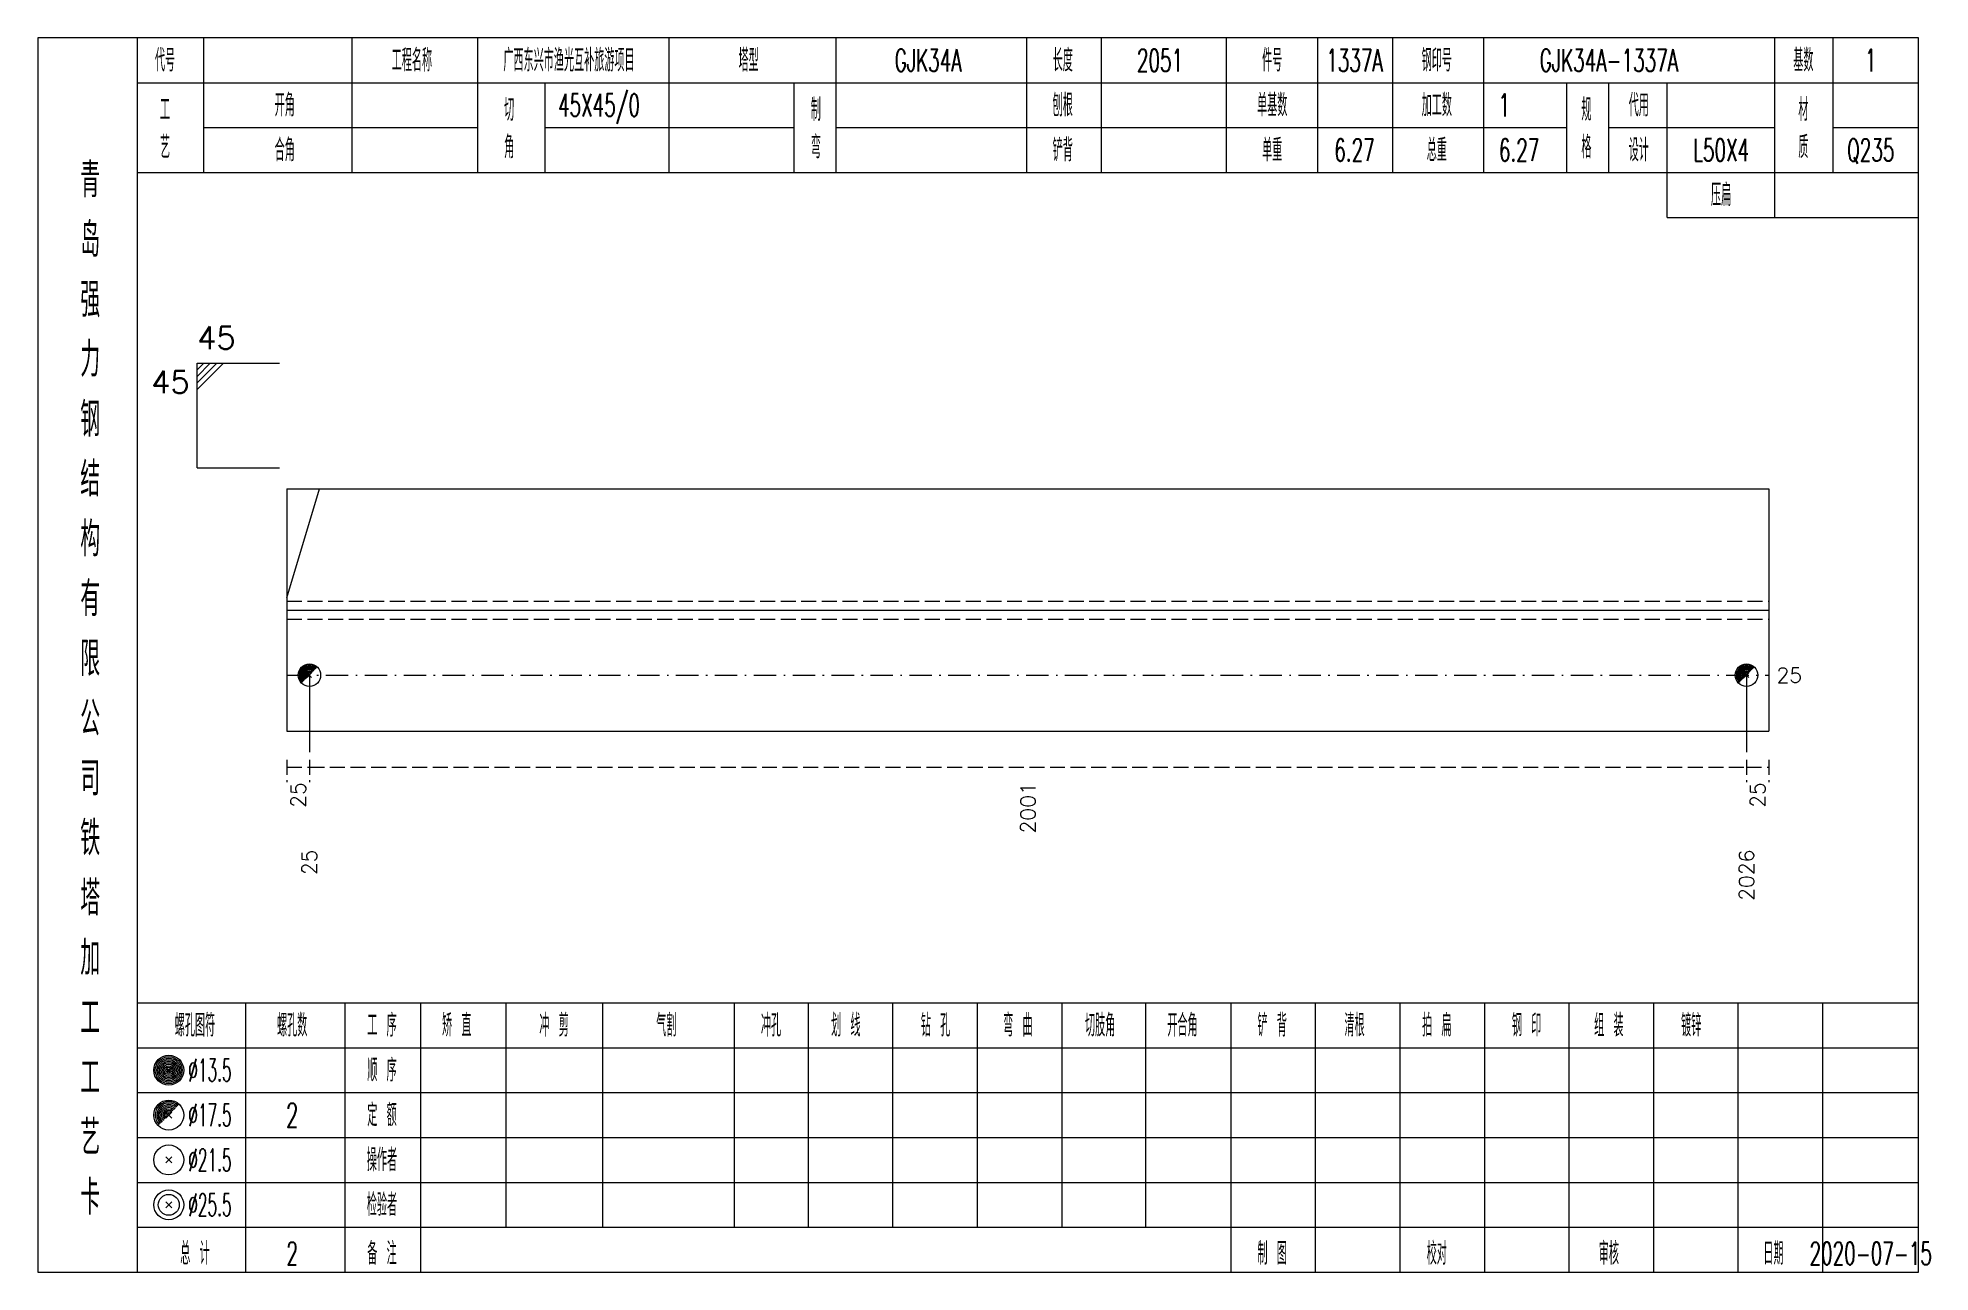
# Model space of a CAD drawing. Extents: x 0 to 2606, y -377 to 6479.
# Drawn here: x 261.4 to 514.3, y 175 to 340 of the extents above; entities that cross this region are included whole.
import ezdxf
from ezdxf.enums import TextEntityAlignment as Align

# ---------------------------------------------------------------- set-up
doc = ezdxf.new("R2010")
doc.units = 0
doc.header["$MEASUREMENT"] = 0
doc.linetypes.add('一点画线', pattern=[5.2, 3, -1, 0.2, -1])
doc.linetypes.add('虚线', pattern=[2.75, 2, -0.75])
doc.layers.get('0').update_dxf_attribs({"linetype": 'CONTINUOUS', "lineweight": 25})
doc.layers.add('1', color=7, linetype='CONTINUOUS', lineweight=25)
doc.layers.add('4', color=7, linetype='CONTINUOUS', lineweight=25)
doc.styles.get("Standard").update_dxf_attribs({"font": 'simplex.shx', "width": 0.7, "height": 3, "bigfont": 'gbhzfs.shx'})

msp = doc.modelspace()

# ---------------------------------------------------------------- texts
at = {"color": 7, "linetype": 'Continuous', "lineweight": 13}
msp.add_text('45', height=3, dxfattribs=at).set_placement((282.7, 297.5), align=Align.BOTTOM_LEFT)
msp.add_text('45', height=3, dxfattribs=at).set_placement((281.7, 295.5), align=Align.TOP_RIGHT)
msp.add_text('25', height=2, dxfattribs=at).set_placement((493.8, 254.8), align=Align.MIDDLE_LEFT)
at = {"color": 8, "linetype": 'Continuous', "lineweight": 9}
for s, p in [('25', (296.2, 240.5)), ('2001', (393.75, 240.5)), ('25', (491.3, 240.5))]:
    msp.add_text(s, height=2, rotation=90, dxfattribs=at).set_placement(p, align=Align.MIDDLE_RIGHT)
at = {"layer": '1', "color": 7, "linetype": 'Continuous', "lineweight": 13}
for s, p in [('25', (297.7, 231.5)), ('2026', (489.8, 231.5))]:
    msp.add_text(s, height=2, rotation=90, dxfattribs=at).set_placement(p, align=Align.MIDDLE_RIGHT)
at = {"layer": '4', "color": 1, "linetype": 'Continuous', "lineweight": 13}
for s, height, width, p in [('代号', 3, 0.6, (278.4, 337)), ('工程名称', 3, 0.6, (311.4, 337)), ('广西东兴市渔光互补旅游项目', 3, 0.6, (332.4, 337)), ('塔型', 3, 0.6, (356.4, 337)), ('GJK34A', 3, 0.6, (380.4, 337)), ('长度', 3, 0.6, (398.4, 337)), ('2051', 3, 0.6, (411.4, 337)), ('件号', 3, 0.6, (426.4, 337)), ('1337A', 3, 0.6, (437.4, 337)), ('钢印号', 3, 0.6, (448.4, 337)), ('GJK34A-1337A', 3, 0.6, (471.4, 337)), ('基数', 3, 0.6, (497.4, 337)), ('1', 3, 0.6, (506.4, 337)), ('工', 3, 0.6, (278.4, 330.4)), ('开角', 3, 0.6, (294.4, 331)), ('切', 3, 0.6, (324.4, 330.4)), ('45X45/0', 3, 0.6, (336.4, 331)), ('制', 3, 0.6, (365.4, 330.4)), ('刨根', 3, 0.6, (398.4, 331)), ('单基数', 3, 0.6, (426.4, 331)), ('加工数', 3, 0.6, (448.4, 331)), ('1', 3, 0.6, (457.4, 331)), ('规', 3, 0.6, (468.4, 330.4)), ('代用', 3, 0.6, (475.4, 331)), ('材', 3, 0.6, (497.4, 330.4)), ('艺', 3, 0.6, (278.4, 325.4)), ('合角', 3, 0.6, (294.4, 325)), ('角', 3, 0.6, (324.4, 325.4)), ('弯', 3, 0.6, (365.4, 325.4)), ('铲背', 3, 0.6, (398.4, 325)), ('单重', 3, 0.6, (426.4, 325)), ('6.27', 3, 0.6, (437.4, 325)), ('总重', 3, 0.6, (448.4, 325)), ('6.27', 3, 0.6, (459.4, 325)), ('格', 3, 0.6, (468.4, 325.4)), ('设计', 3, 0.6, (475.4, 325)), ('L50X4', 3, 0.6, (486.4, 325)), ('质', 3, 0.6, (497.4, 325.4)), ('Q235', 3, 0.6, (506.4, 325)), ('青', 4.6, 0.8, (268.4, 321)), ('压扁', 3, 0.6, (486.4, 319)), ('岛', 4.6, 0.8, (268.4, 313)), ('强', 4.6, 0.8, (268.4, 305)), ('力', 4.6, 0.8, (268.4, 297)), ('钢', 4.6, 0.8, (268.4, 289)), ('结', 4.6, 0.8, (268.4, 281)), ('构', 4.6, 0.8, (268.4, 273)), ('有', 4.6, 0.8, (268.4, 265)), ('限', 4.6, 0.8, (268.4, 257)), ('公', 4.6, 0.8, (268.4, 249)), ('司', 4.6, 0.8, (268.4, 241)), ('铁', 4.6, 0.8, (268.4, 233)), ('塔', 4.6, 0.8, (268.4, 225)), ('加', 4.6, 0.8, (268.4, 217)), ('工', 4.6, 0.8, (268.4, 209)), ('螺孔图符', 3, 0.6, (282.4, 208)), ('螺孔数', 3, 0.6, (295.4, 208)), ('工 序', 3, 0.6, (307.4, 208)), ('矫 直', 3, 0.6, (317.4, 208)), ('冲 剪', 3, 0.6, (330.4, 208)), ('气割', 3, 0.6, (345.4, 208)), ('冲孔', 3, 0.6, (359.4, 208)), ('划 线', 3, 0.6, (369.4, 208)), ('钻 孔', 3, 0.6, (381.4, 208)), ('弯 曲', 3, 0.6, (392.4, 208)), ('切肢角', 3, 0.6, (403.4, 208)), ('开合角', 3, 0.6, (414.4, 208)), ('铲 背', 3, 0.6, (426.4, 208)), ('清根', 3, 0.6, (437.4, 208)), ('拍 扁', 3, 0.6, (448.4, 208)), ('钢 印', 3, 0.6, (460.4, 208)), ('组 装', 3, 0.6, (471.4, 208)), ('镀锌', 3, 0.6, (482.4, 208)), ('工', 4.6, 0.8, (268.4, 201)), ('%%C13.5', 3, 0.5, (284.4, 202)), ('顺 序', 3, 0.6, (307.4, 202)), ('%%C17.5', 3, 0.5, (284.4, 196)), ('2', 3.2, 0.6, (295.4, 196)), ('定 额', 3, 0.6, (307.4, 196)), ('艺', 4.6, 0.8, (268.4, 193)), ('%%C21.5', 3, 0.5, (284.4, 190)), ('操作者', 3, 0.6, (307.4, 190)), ('卡', 4.6, 0.8, (268.4, 185)), ('%%C25.5', 3, 0.5, (284.4, 184)), ('检验者', 3, 0.6, (307.4, 184)), ('总 计', 3, 0.6, (282.4, 177.5)), ('2', 3, 0.6, (295.4, 177.5)), ('备 注', 3, 0.6, (307.4, 177.5)), ('制 图', 3, 0.6, (426.4, 177.5)), ('校对', 3, 0.6, (448.4, 177.5)), ('审核', 3, 0.6, (471.4, 177.5)), ('日期', 3, 0.6, (493.4, 177.5)), ('2020-07-15', 3, 0.6, (506.4, 177.5))]:
    msp.add_text(s, height=height, dxfattribs=dict(at, width=width)).set_placement(p, align=Align.MIDDLE_CENTER)

# ---------------------------------------------------------------- linework, layer by layer
at = {"color": 7, "linetype": 'Continuous', "lineweight": 13}
for p, q in [((282.7, 296.5), (293.7, 296.5)), ((282.7, 282.5), (282.7, 296.5)), ((283.57, 296.5), (282.7, 295.62)), ((284.45, 296.5), (282.7, 294.75)), ((285.32, 296.5), (282.7, 293.88)), ((286.2, 296.5), (282.7, 293)), ((282.7, 282.5), (293.7, 282.5)), ((294.7, 265.12), (299.05, 279.7)), ((297.7, 254.8), (297.7, 244.5)), ((489.8, 254.8), (489.8, 244.5))]:
    msp.add_line(p, q, dxfattribs=at)
at = {"color": 7, "linetype": 'Continuous', "lineweight": 18}
for p, q in [((294.7, 279.7), (294.7, 247.3)), ((294.7, 279.7), (492.8, 279.7)), ((492.8, 279.7), (492.8, 247.3)), ((294.7, 263.5), (492.8, 263.5))]:
    msp.add_line(p, q, dxfattribs=at)
at = {"color": 1, "linetype": '虚线', "lineweight": 18}
for p, q in [((294.7, 264.7), (492.8, 264.7)), ((294.7, 262.3), (492.8, 262.3))]:
    msp.add_line(p, q, dxfattribs=at)
at = {"color": 3, "linetype": '一点画线', "lineweight": 13}
msp.add_line((294.7, 254.8), (492.8, 254.8), dxfattribs=at)
at = {"color": 8, "linetype": '虚线', "lineweight": 9}
for p, q in [((294.7, 243.5), (294.7, 240.5)), ((297.7, 243.5), (297.7, 240.5)), ((297.7, 243.5), (297.7, 240.5)), ((489.8, 243.5), (489.8, 240.5)), ((489.8, 243.5), (489.8, 240.5)), ((492.8, 243.5), (492.8, 240.5)), ((294.7, 242.5), (297.7, 242.5)), ((297.7, 242.5), (489.8, 242.5)), ((489.8, 242.5), (492.8, 242.5))]:
    msp.add_line(p, q, dxfattribs=at)
at = {"layer": '1', "color": 7, "linetype": 'Continuous', "lineweight": 0}
for p, q in [((297.4, 254.5), (298, 255.1)), ((297.4, 255.1), (298, 254.5)), ((489.5, 254.5), (490.1, 255.1)), ((489.5, 255.1), (490.1, 254.5))]:
    msp.add_line(p, q, dxfattribs=at)
at = {"layer": '1', "color": 7, "linetype": 'Continuous', "lineweight": 18}
msp.add_line((294.7, 247.3), (492.8, 247.3), dxfattribs=at)
at = {"layer": '1', "color": 7, "linetype": 'Continuous', "lineweight": 13}
for centre in [(297.7, 254.8), (489.8, 254.8)]:
    msp.add_circle(centre, 1.5, dxfattribs=at)
for centre, radius in [((297.7, 254.8), 1.35), ((297.7, 254.8), 1.2), ((297.7, 254.8), 1.05), ((297.7, 254.8), 0.9), ((297.7, 254.8), 0.75), ((489.8, 254.8), 1.35), ((489.8, 254.8), 1.2), ((489.8, 254.8), 1.05), ((489.8, 254.8), 0.9), ((489.8, 254.8), 0.75), ((297.7, 254.8), 0.6), ((297.7, 254.8), 0.45), ((297.7, 254.8), 0.3), ((297.7, 254.8), 0.15), ((489.8, 254.8), 0.6), ((489.8, 254.8), 0.45), ((489.8, 254.8), 0.3), ((489.8, 254.8), 0.15)]:
    msp.add_arc(centre, radius, 45, 225, dxfattribs=at)
at = {"layer": '4', "color": 1, "linetype": 'Continuous', "lineweight": 18}
for p, q in [((274.7, 175), (274.7, 340)), ((283.6, 322), (283.6, 340)), ((303.4, 322), (303.4, 340)), ((320.2, 322), (320.2, 340)), ((345.8, 322), (345.8, 340)), ((368.1, 322), (368.1, 340)), ((393.6, 322), (393.6, 340)), ((403.6, 322), (403.6, 340)), ((420.3, 322), (420.3, 340)), ((432.5, 322), (432.5, 340)), ((442.5, 322), (442.5, 340)), ((454.7, 322), (454.7, 340)), ((493.6, 316), (493.6, 340)), ((501.4, 322), (501.4, 340)), ((274.7, 334), (512.8, 334)), ((329.2, 322), (329.2, 334)), ((362.5, 322), (362.5, 334)), ((465.8, 322), (465.8, 334)), ((471.4, 322), (471.4, 334)), ((479.2, 316), (479.2, 334)), ((283.6, 328), (320.2, 328)), ((329.2, 328), (362.5, 328)), ((368.1, 328), (465.8, 328)), ((471.4, 328), (493.6, 328)), ((501.4, 328), (512.8, 328)), ((274.7, 322), (512.8, 322)), ((479.2, 316), (512.8, 316)), ((274.7, 211), (512.8, 211)), ((289.2, 175), (289.2, 211)), ((302.5, 175), (302.5, 211)), ((312.6, 175), (312.6, 211)), ((324, 181), (324, 211)), ((336.9, 181), (336.9, 211)), ((354.5, 181), (354.5, 211)), ((364.4, 181), (364.4, 211)), ((375.7, 181), (375.7, 211)), ((387, 181), (387, 211)), ((398.3, 181), (398.3, 211)), ((409.5, 181), (409.5, 211)), ((420.9, 181), (420.9, 211)), ((432.2, 181), (432.2, 211)), ((443.5, 181), (443.5, 211)), ((454.8, 181), (454.8, 211)), ((466.1, 181), (466.1, 211)), ((477.4, 181), (477.4, 211)), ((488.7, 181), (488.7, 211)), ((500, 181), (500, 211)), ((274.7, 205), (512.8, 205)), ((274.7, 199), (512.8, 199)), ((274.7, 193), (512.8, 193)), ((274.7, 187), (512.8, 187)), ((274.7, 181), (512.8, 181)), ((420.9, 175), (420.9, 181)), ((432.2, 175), (432.2, 181)), ((443.5, 175), (443.5, 181)), ((454.8, 175), (454.8, 181)), ((466.1, 175), (466.1, 181)), ((477.4, 175), (477.4, 181)), ((488.7, 175), (488.7, 181)), ((500, 175), (500, 181))]:
    msp.add_line(p, q, dxfattribs=at)
at = {"layer": '4', "color": 7, "linetype": 'Continuous', "lineweight": 13}
for p, q in [((278.7, 201.8), (279.1, 202.2)), ((279.1, 201.8), (278.7, 202.2)), ((278.5, 189.6), (279.3, 190.4)), ((279.3, 189.6), (278.5, 190.4)), ((278.5, 183.6), (279.3, 184.4)), ((279.3, 183.6), (278.5, 184.4))]:
    msp.add_line(p, q, dxfattribs=at)
at = {"layer": '4', "color": 7, "linetype": 'Continuous', "lineweight": 0}
for p, q in [((278.5, 195.6), (279.3, 196.4)), ((278.5, 196.4), (279.3, 195.6))]:
    msp.add_line(p, q, dxfattribs=at)
at = {"layer": '4', "color": 1, "linetype": 'Continuous', "lineweight": 18}
msp.add_lwpolyline([(261.4, 340), (261.4, 175), (512.8, 175), (512.8, 340)], close=True, dxfattribs=at)
at = {"layer": '4', "color": 7, "linetype": 'Continuous', "lineweight": 13}
for centre, radius in [((278.9, 202), 2), ((278.9, 202), 1.8), ((278.9, 202), 1.6), ((278.9, 202), 1.4), ((278.9, 202), 1.2), ((278.9, 202), 1), ((278.9, 202), 0.8), ((278.9, 202), 0.6), ((278.9, 202), 0.4), ((278.9, 202), 0.2), ((278.9, 196), 2), ((278.9, 190), 2), ((278.9, 184), 2), ((278.9, 184), 1.4)]:
    msp.add_circle(centre, radius, dxfattribs=at)
for radius in [1.8, 1.6, 1.4, 1.2, 1, 0.8, 0.6, 0.4, 0.2]:
    msp.add_arc((278.9, 196), radius, 45, 225, dxfattribs=at)

msp.set_redraw_order([(e.dxf.handle, doc.entitydb.next_handle()) for e in msp.query("TEXT MTEXT ATTDEF DIMENSION ARC_DIMENSION")])  # texts and dimensions are drawn at this point

doc.saveas('drawing.dxf')
